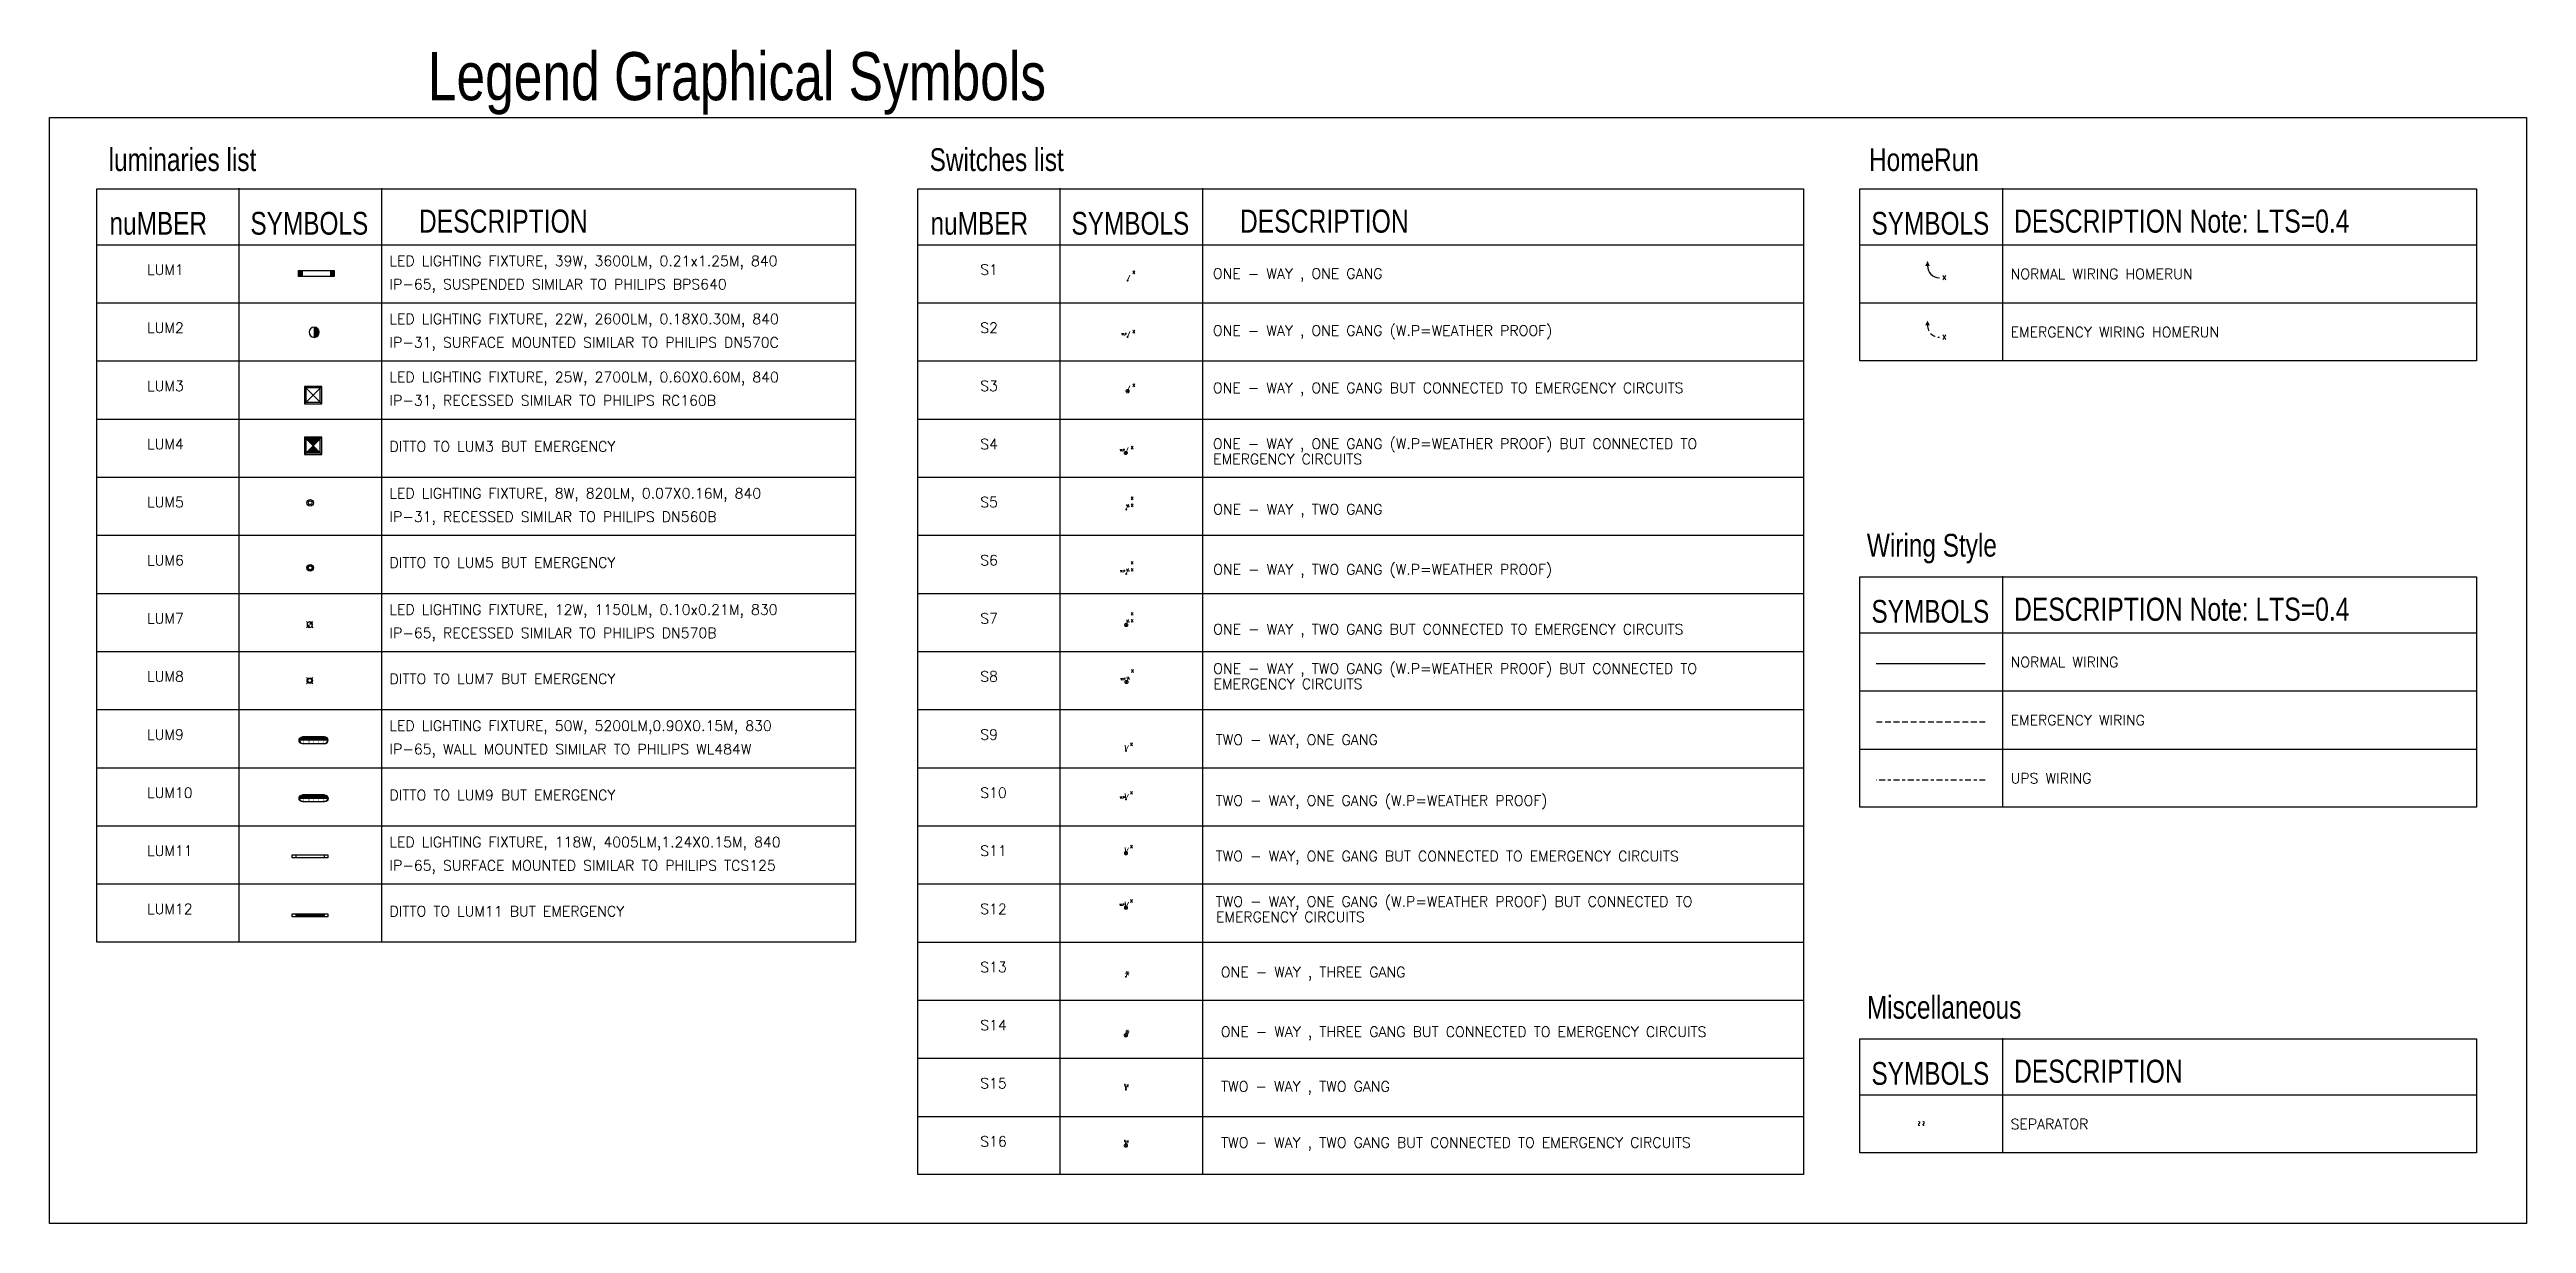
# Model space of a CAD drawing. Extents: x 229 to 350, y 130 to 172.
# Drawn here: x 264 to 350.4, y 129.5 to 170.5 of the extents above; entities that cross this region are included whole.
import ezdxf

# ---------------------------------------------------------------- set-up
doc = ezdxf.new("R2010")
doc.units = 0
doc.header["$LTSCALE"] = 0.4
for name, pattern in [('ACAD_ISO02W100', [15, 12, -3]), ('DASHDOT', [1, 0.5, -0.25, 0, -0.25]), ('DASHED', [0.75, 0.5, -0.25]), ('ROF$0$MLINE', [4.5, 3, -0.3, 0.3, -0.3, 0.3, -0.3])]:
    doc.linetypes.add(name, pattern=pattern)
doc.layers.get('0').update_dxf_attribs({"color": 9, "linetype": 'CONTINUOUS'})
for name, color, linetype in [('EMERGENCY', 1, 'DASHED'), ('HOMERUN', 7, 'DASHED'), ('LEGEND', 7, 'CONTINUOUS'), ('LIGHT FIXTURE', 4, 'CONTINUOUS'), ('NORMAL', 3, 'CONTINUOUS')]:
    doc.layers.add(name, color=color, linetype=linetype)
doc.layers.add('SWITCHES', color=6, linetype='CONTINUOUS', lineweight=0)
doc.layers.add('UPS', color=7, linetype='DASHDOT', true_color=0xff8c00)
doc.styles.add('LEGEND$0$detials', font='romans8.shx')
doc.styles.add('LEGEND$0$LEGEND$0$LEROY140', font='STENCIL', dxfattribs={"height": 350})
doc.styles.add('S', font='ROMANS')

msp = doc.modelspace()

# ---------------------------------------------------------------- texts
at = {"layer": 'HOMERUN', "ltscale": 0.5, "char_height": 0.228, "attachment_point": 1, "rotation": 359.9988, "style": 'LEGEND$0$detials'}
for insert in [(330.055, 162.664), (330.055, 160.587)]:
    msp.add_mtext_dynamic_manual_height_columns('x', width=0.4994, gutter_width=0.633, heights=[0], dxfattribs=dict(at, insert=insert))
at = {"layer": 'LEGEND', "color": 4, "style": 'LEGEND$0$LEGEND$0$LEROY140', "width": 0.8}
for s, height, p in [('Legend Graphical Symbols', 1.67882, (277.241, 168.7, 0)), ('luminaries list', 0.79482, (266.105, 166.23, 0)), ('Switches list', 0.79482, (294.745, 166.23, 0)), ('HomeRun', 0.7948, (327.515, 166.23, 0)), ('nuMBER', 0.7948, (266.134, 164.01, 0)), ('SYMBOLS', 0.7948, (271.05, 164.01, 0)), ('DESCRIPTION', 0.80516, (276.927, 164.08, 0)), ('nuMBER', 0.7948, (294.775, 164.01, 0)), ('SYMBOLS', 0.7948, (299.691, 164.01, 0)), ('DESCRIPTION', 0.80516, (305.568, 164.08, 0)), ('SYMBOLS', 0.7948, (327.599, 164.01, 0)), ('DESCRIPTION Note: LTS=0.4', 0.80516, (332.572, 164.08, 0)), ('Wiring Style', 0.79482, (327.44, 152.78, 0)), ('SYMBOLS', 0.7948, (327.599, 150.473, 0)), ('DESCRIPTION Note: LTS=0.4', 0.80516, (332.572, 150.543, 0)), ('Miscellaneous', 0.79482, (327.44, 136.663, 0)), ('SYMBOLS', 0.7948, (327.599, 134.355, 0)), ('DESCRIPTION', 0.80516, (332.572, 134.426, 0))]:
    msp.add_text(s, height=height, dxfattribs=at).set_placement(p)
at = {"layer": 'LEGEND', "color": 3, "ltscale": 0.5, "style": 'LEGEND$0$detials'}
for s, height, p in [('LUM1', 0.3597, (267.446, 162.61, 0)), ('LED LIGHTING FIXTURE, 39W, 3600LM, 0.21x1.25M, 840 ', 0.35966, (275.904, 162.917, 0)), ('IP-65, SUSPENDED SIMILAR TO PHILIPS BPS640', 0.35966, (275.904, 162.101, 0)), ('S1', 0.3597, (296.51, 162.61, 0)), ('ONE - WAY , ONE GANG', 0.35966, (304.626, 162.471)), ('NORMAL WIRING HOMERUN', 0.35966, (332.453, 162.459, 0)), ('LUM2', 0.3597, (267.446, 160.583, 0)), ('LED LIGHTING FIXTURE, 22W, 2600LM, 0.18X0.30M, 840 ', 0.35966, (275.904, 160.89, 0)), ('S2', 0.3597, (296.51, 160.583, 0)), ('ONE - WAY , ONE GANG (W.P=WEATHER PROOF)', 0.35966, (304.626, 160.483)), ('EMERGENCY WIRING HOMERUN', 0.35966, (332.453, 160.432, 0)), ('IP-31, SURFACE MOUNTED SIMILAR TO PHILIPS DN570C', 0.35966, (275.904, 160.074, 0)), ('LED LIGHTING FIXTURE, 25W, 2700LM, 0.60X0.60M, 840 ', 0.35966, (275.904, 158.862, 0)), ('LUM3', 0.3597, (267.446, 158.556, 0)), ('IP-31, RECESSED SIMILAR TO PHILIPS RC160B', 0.35966, (275.904, 158.047, 0)), ('S3', 0.3597, (296.51, 158.556, 0)), ('ONE - WAY , ONE GANG BUT CONNECTED TO EMERGENCY CIRCUITS', 0.35966, (304.626, 158.486)), ('LUM4', 0.3597, (267.446, 156.528, 0)), ('DITTO TO LUM3 BUT EMERGENCY', 0.35966, (275.904, 156.446, 0)), ('S4', 0.3597, (296.51, 156.528, 0)), ('ONE - WAY , ONE GANG (W.P=WEATHER PROOF) BUT CONNECTED TO ', 0.35966, (304.626, 156.538)), ('EMERGENCY CIRCUITS', 0.35966, (304.637, 156.001)), ('LUM5', 0.3597, (267.446, 154.501, 0)), ('LED LIGHTING FIXTURE, 8W, 820LM, 0.07X0.16M, 840 ', 0.35966, (275.904, 154.808, 0)), ('S5', 0.3597, (296.51, 154.501, 0)), ('IP-31, RECESSED SIMILAR TO PHILIPS DN560B', 0.35966, (275.904, 153.993, 0)), ('ONE - WAY , TWO GANG', 0.35966, (304.637, 154.251)), ('LUM6', 0.3597, (267.446, 152.474, 0)), ('DITTO TO LUM5 BUT EMERGENCY', 0.35966, (275.904, 152.392, 0)), ('S6', 0.3597, (296.51, 152.474, 0)), ('ONE - WAY , TWO GANG (W.P=WEATHER PROOF)', 0.35966, (304.637, 152.155)), ('LUM7', 0.3597, (267.446, 150.447, 0)), ('LED LIGHTING FIXTURE, 12W, 1150LM, 0.10x0.21M, 830 ', 0.35966, (275.904, 150.754, 0)), ('S7', 0.3597, (296.51, 150.447, 0)), ('ONE - WAY , TWO GANG BUT CONNECTED TO EMERGENCY CIRCUITS', 0.35966, (304.637, 150.067)), ('IP-65, RECESSED SIMILAR TO PHILIPS DN570B', 0.35966, (275.904, 149.938, 0)), ('LUM8', 0.3597, (267.446, 148.42, 0)), ('DITTO TO LUM7 BUT EMERGENCY', 0.35966, (275.904, 148.337, 0)), ('S8', 0.3597, (296.51, 148.42, 0)), ('ONE - WAY , TWO GANG (W.P=WEATHER PROOF) BUT CONNECTED TO ', 0.35966, (304.637, 148.695)), ('NORMAL WIRING', 0.35966, (332.453, 148.922, 0)), ('EMERGENCY CIRCUITS', 0.35966, (304.648, 148.158)), ('LED LIGHTING FIXTURE, 50W, 5200LM,0.90X0.15M, 830 ', 0.35966, (275.904, 146.699, 0)), ('EMERGENCY WIRING', 0.35966, (332.453, 146.895, 0)), ('LUM9', 0.3597, (267.446, 146.392, 0)), ('IP-65, WALL MOUNTED SIMILAR TO PHILIPS WL484W', 0.35966, (275.904, 145.884, 0)), ('S9', 0.3597, (296.51, 146.392, 0)), ('TWO - WAY, ONE GANG', 0.35966, (304.72, 146.212)), ('UPS WIRING', 0.3597, (332.453, 144.868, 0)), ('LUM10', 0.3597, (267.446, 144.365, 0)), ('DITTO TO LUM9 BUT EMERGENCY', 0.35966, (275.904, 144.283, 0)), ('S10', 0.3597, (296.51, 144.365, 0)), ('TWO - WAY, ONE GANG (W.P=WEATHER PROOF)', 0.35966, (304.72, 144.091)), ('LUM11', 0.3597, (267.446, 142.338, 0)), ('LED LIGHTING FIXTURE, 118W, 4005LM,1.24X0.15M, 840 ', 0.35966, (275.904, 142.645, 0)), ('S11', 0.3597, (296.51, 142.338, 0)), ('IP-65, SURFACE MOUNTED SIMILAR TO PHILIPS TCS125', 0.35966, (275.904, 141.829, 0)), ('TWO - WAY, ONE GANG BUT CONNECTED TO EMERGENCY CIRCUITS', 0.35966, (304.72, 142.154)), ('TWO - WAY, ONE GANG (W.P=WEATHER PROOF) BUT CONNECTED TO ', 0.35966, (304.72, 140.569)), ('LUM12', 0.3597, (267.446, 140.311, 0)), ('DITTO TO LUM11 BUT EMERGENCY', 0.35966, (275.904, 140.229, 0)), ('S12', 0.3597, (296.51, 140.311, 0)), ('EMERGENCY CIRCUITS', 0.35966, (304.731, 140.032)), ('S13', 0.3597, (296.51, 138.284, 0)), ('ONE - WAY , THREE GANG', 0.35966, (304.902, 138.106)), ('S14', 0.3597, (296.51, 136.256, 0)), ('ONE - WAY , THREE GANG BUT CONNECTED TO EMERGENCY CIRCUITS', 0.35966, (304.902, 136.027)), ('S15', 0.3597, (296.51, 134.229, 0)), ('TWO - WAY , TWO GANG', 0.35966, (304.91, 134.119)), ('SEPARATOR', 0.3597, (332.453, 132.805, 0)), ('S16', 0.3597, (296.51, 132.202, 0)), ('TWO - WAY , TWO GANG BUT CONNECTED TO EMERGENCY CIRCUITS', 0.35966, (304.91, 132.161))]:
    msp.add_text(s, height=height, rotation=359.9988, dxfattribs=at).set_placement(p)
at = {"layer": 'SWITCHES', "ltscale": 0.5, "char_height": 0.15, "attachment_point": 1, "rotation": 359.9988, "style": 'LEGEND$0$detials'}
for insert in [(301.811, 162.795), (301.811, 160.729), (301.811, 158.852), (301.755, 156.678), (301.755, 154.911), (301.755, 154.666), (301.755, 152.663), (301.755, 152.418), (301.755, 150.885), (301.755, 150.64), (301.763, 148.893), (301.735, 146.333), (301.735, 144.64), (301.735, 142.763), (301.735, 140.864)]:
    msp.add_mtext_dynamic_manual_height_columns('x', width=0.47355, gutter_width=0.6, heights=[0], dxfattribs=dict(at, insert=insert))

# ---------------------------------------------------------------- blocks, each defined once
blk = doc.blocks.new('LEGEND$0$C3')
blk.add_hatch(color=256).paths.add_polyline_path([(0, 96, 0.414214), (-96, 0, 0.414214), (0, -96)])
blk.add_lwpolyline([(0, 96), (0, -96)])
blk.add_circle((0, 0), 96.3)
blk = doc.blocks.new('FLR Light 600 4x18w')
at = {"layer": 'LIGHT FIXTURE', "color": 4, "ltscale": 3}
blk.add_lwpolyline([(0, -600), (600, -600), (600, 0), (0, 0)], close=True, dxfattribs=at)
at = {"layer": 'LIGHT FIXTURE', "color": 4}
for points in [[(600, 0), (0, -600)], [(0, 0), (600, -600)]]:
    blk.add_lwpolyline(points, dxfattribs=at)
at = {"layer": 'LIGHT FIXTURE', "color": 4, "lineweight": 30, "ltscale": 3}
blk.add_lwpolyline([(50, -550), (550, -550), (550, -50), (50, -50)], close=True, dxfattribs=at)
blk = doc.blocks.new('02-LI-BASEMENT 2 FLOOR$0$C7')
for radius in [150, 84.8]:
    blk.add_circle((0, 0), radius)
blk = doc.blocks.new('emergency')
at = {"layer": 'LIGHT FIXTURE', "linetype": 'ByBlock', "true_color": 0xffffff}
h = blk.add_hatch(color=7, dxfattribs=at)
h.dxf.hatch_style = 1
h.paths.add_polyline_path([(-0.25, 0.25), (0, 0), (0.25, 0.25)])
h.paths.add_polyline_path([(0.25, -0.25), (0, 0), (-0.25, -0.25)])
at = {"layer": 'LIGHT FIXTURE', "color": 4, "ltscale": 3}
blk.add_lwpolyline([(0.3, 0.3), (-0.3, 0.3), (-0.3, -0.3), (0.3, -0.3)], close=True, dxfattribs=at)
at = {"layer": 'LIGHT FIXTURE', "color": 4}
for points in [[(-0.3, -0.3), (0.3, 0.3)], [(0.3, -0.3), (-0.3, 0.3)]]:
    blk.add_lwpolyline(points, dxfattribs=at)
at = {"layer": 'LIGHT FIXTURE', "color": 4, "lineweight": 30, "ltscale": 3}
blk.add_lwpolyline([(0.25, 0.25), (-0.25, 0.25), (-0.25, -0.25), (0.25, -0.25)], close=True, dxfattribs=at)
blk = doc.blocks.new('EMR SPOT')
at = {"linetype": 'ByBlock'}
h = blk.add_hatch(color=4, dxfattribs=at)
h.dxf.hatch_style = 1
h.paths.add_polyline_path([(0.23, 0, 1), (-0.23, 0, 1)])
h.paths.add_polyline_path([(-0.13, 0, -1), (0.13, 0, -1)], flags=16)
at = {"color": 4}
for radius in [0.233, 0.132]:
    blk.add_circle((0, 0), radius, dxfattribs=at)
blk = doc.blocks.new('EMR')
at = {"color": 4}
for p, q in [((-0.22, 0.22), (-0.37, 0.37)), ((0.22, 0.22), (0.37, 0.37)), ((-0.22, -0.22), (-0.37, -0.37)), ((0.22, -0.22), (0.37, -0.37))]:
    blk.add_line(p, q, dxfattribs=at)
for radius in [0.317, 0.227]:
    blk.add_circle((0, 0), radius, dxfattribs=at)
blk = doc.blocks.new('SUS')
at = {"color": 4}
for p, q in [((-1.38, 0.14), (-1.38, -0.14)), ((1.38, 0.14), (1.38, -0.14))]:
    blk.add_line(p, q, dxfattribs=at)
blk.add_lwpolyline([(1.72, -0.14), (-1.72, -0.14), (-1.72, 0.14), (1.72, 0.14)], close=True, dxfattribs=at)
blk = doc.blocks.new('SUS EMG')
at = {"linetype": 'ByBlock'}
h = blk.add_hatch(color=4, dxfattribs=at)
h.dxf.hatch_style = 1
h.paths.add_polyline_path([(-1.38, 0.14), (-1.38, -0.14), (1.38, -0.14), (1.38, 0.14)])
at = {"color": 4}
for p, q in [((-1.38, 0.14), (-1.38, -0.14)), ((1.38, 0.14), (1.38, -0.14))]:
    blk.add_line(p, q, dxfattribs=at)
blk.add_lwpolyline([(1.72, -0.14), (-1.72, -0.14), (-1.72, 0.14), (1.72, 0.14)], close=True, dxfattribs=at)
blk = doc.blocks.new('LEGEND$0$C1')
h = blk.add_hatch(color=256)
edge = h.paths.add_edge_path()
edge.add_line((0, 0), (0, -96))
edge.add_ellipse((0, 0), major_axis=(67.8, 67.8), ratio=1, start_angle=225, end_angle=315)
edge.add_line((96, 0), (0, 0))
edge = h.paths.add_edge_path()
edge.add_line((0, 0), (0, 96))
edge.add_ellipse((0, 0), major_axis=(67.8, 67.8), ratio=1, start_angle=45, end_angle=135)
edge.add_line((-96, 0), (0, 0))
for p, q in [((-68, 68), (-110, 110)), ((68, 68), (110, 110)), ((-68, -68), (-110, -110)), ((68, -68), (110, -110))]:
    blk.add_line(p, q)
blk.add_circle((0, 0), 95.8)
blk = doc.blocks.new('*U34')
at = {"layer": 'LIGHT FIXTURE'}
for points in [[(-721, -150), (-906, -150), (-906, 150), (-721, 150)], [(721, -150), (721, 150), (906, 150), (906, -150)]]:
    blk.add_hatch(color=0, dxfattribs=at).paths.add_polyline_path(points)
at = {"layer": 'LIGHT FIXTURE', "color": 0}
for p, q in [((-721, 150), (-721, -150)), ((721, 150), (721, -150))]:
    blk.add_line(p, q, dxfattribs=at)
blk.add_lwpolyline([(906, -150), (-906, -150), (-906, 150), (906, 150)], close=True, dxfattribs=at)
blk = doc.blocks.new('LEGEND$0$P15')
at = {"layer": 'LIGHT FIXTURE'}
h = blk.add_hatch(color=0, dxfattribs=at)
h.paths.add_polyline_path([(216, 0), (-216, 0, 1), (-216, -135), (216, -135, 1)])
h.paths.add_polyline_path([(205, -129), (-205, -129, -1.104393), (-205, -7), (205, -7, -1.104393)], flags=16)
blk.add_hatch(color=0, dxfattribs=at).paths.add_polyline_path([(273, -68, 0.441557), (205, -7), (-205, -7, 0.441557), (-273, -68)])
at = {"layer": 'LIGHT FIXTURE', "color": 0}
for p, q in [((-216, 0), (216, 0)), ((-277, -68), (278, -68)), ((205, -7), (-212, -7)), ((205, -129), (-205, -129))]:
    blk.add_line(p, q, dxfattribs=at)
blk.add_lwpolyline([(-216, -135), (216, -135, 1), (216, 0)], format="xyb", dxfattribs=at)
at = {"layer": 'LIGHT FIXTURE', "color": 0, "const_width": 7.5}
for points in [[(-188, -68), (-188, -129)], [(-95, -68), (-95, -129)], [(-8, -68), (-8, -129)], [(89, -68), (89, -129)], [(188, -68), (188, -68), (188, -129)]]:
    blk.add_lwpolyline(points, dxfattribs=at)
at = {"layer": 'LIGHT FIXTURE', "color": 0}
for centre, radius, start, end in [((-216, -68), 67.5, 90, 270), ((-211, -68), 61.6, 84.3201, 275.6799), ((211, -68), 61.6, 264.3201, 95.6799)]:
    blk.add_arc(centre, radius, start, end, dxfattribs=at)
blk = doc.blocks.new('sdfs')
at = {"layer": 'LIGHT FIXTURE'}
h = blk.add_hatch(color=0, dxfattribs=at)
h.paths.add_polyline_path([(-0.385, -0.24), (0.385, -0.24, 1), (0.385, 0), (-0.385, 0, 1)])
h.paths.add_polyline_path([(-0.366, -0.012), (0.366, -0.012, -1.104393), (0.366, -0.23), (-0.366, -0.23, -1.104393)], flags=16)
blk.add_hatch(color=0, dxfattribs=at).paths.add_polyline_path([(0.366, -0.012), (-0.366, -0.012, 0.441557), (-0.486, -0.12), (0.486, -0.12, 0.441557)])
at = {"layer": 'LIGHT FIXTURE', "color": 0}
for p, q in [((0.385, 0), (-0.385, 0)), ((0.494, -0.12), (-0.495, -0.12)), ((-0.366, -0.012), (0.377, -0.012)), ((-0.366, -0.23), (0.366, -0.23))]:
    blk.add_line(p, q, dxfattribs=at)
blk.add_lwpolyline([(0.385, -0.24), (-0.385, -0.24, -1), (-0.385, 0)], format="xyb", dxfattribs=at)
at = {"layer": 'LIGHT FIXTURE', "color": 0, "const_width": 0.0134}
for points in [[(-0.335, -0.12), (-0.335, -0.12), (-0.335, -0.23)], [(-0.159, -0.12), (-0.159, -0.23)], [(0.015, -0.12), (0.015, -0.23)], [(0.17, -0.12), (0.17, -0.23)], [(0.335, -0.12), (0.335, -0.23)]]:
    blk.add_lwpolyline(points, dxfattribs=at)
at = {"layer": 'LIGHT FIXTURE', "color": 0}
for centre, radius, start, end in [((-0.376, -0.121), 0.11, 84.32007, 275.67993), ((0.376, -0.121), 0.11, 264.32007, 95.67993), ((0.385, -0.12), 0.12, 270, 90)]:
    blk.add_arc(centre, radius, start, end, dxfattribs=at)
blk = doc.blocks.new('Seperator')
at = {"layer": 'LEGEND', "color": 0, "linetype": 'ByBlock', "ltscale": 0.5, "char_height": 0.36, "attachment_point": 1, "rotation": 89.9988, "style": 'LEGEND$0$detials'}
for insert in [(-0.2, -0.16), (0.11, -0.16)]:
    blk.add_mtext_dynamic_manual_height_columns('~', width=0.4002, gutter_width=1, heights=[0], dxfattribs=dict(at, insert=insert))
blk = doc.blocks.new('S1')
at = {"layer": 'SWITCHES'}
blk.add_line((0, 0), (0.23, 0.52), dxfattribs=at)
at = {"layer": 'SWITCHES', "const_width": 0.0922}
blk.add_lwpolyline([(-0.05, 0, 1), (0.05, 0, 1)], format="xyb", close=True, dxfattribs=at)
blk = doc.blocks.new('S5')
at = {"layer": 'SWITCHES'}
blk.add_line((0, 0), (0.23, 0.52), dxfattribs=at)
at = {"layer": 'SWITCHES', "color": 7}
for p, q in [((0, 0.41), (0.29, 0.24)), ((0.04, 0.5), (0.33, 0.34))]:
    blk.add_line(p, q, dxfattribs=at)
at = {"layer": 'SWITCHES', "const_width": 0.0922}
blk.add_lwpolyline([(-0.05, 0, 1), (0.05, 0, 1)], format="xyb", close=True, dxfattribs=at)
blk = doc.blocks.new('S3')
at = {"layer": 'SWITCHES'}
blk.add_line((0, 0), (0.23, 0.52), dxfattribs=at)
at = {"layer": 'SWITCHES', "const_width": 0.0922}
blk.add_lwpolyline([(-0.05, 0, 1), (0.05, 0, 1)], format="xyb", close=True, dxfattribs=at)
at = {"layer": 'SWITCHES', "color": 7, "linetype": 'ACAD_ISO02W100'}
blk.add_circle((0, 0), 0.157, dxfattribs=at)
blk = doc.blocks.new('S7')
at = {"layer": 'SWITCHES'}
blk.add_line((0, 0), (0.23, 0.52), dxfattribs=at)
at = {"layer": 'SWITCHES', "color": 7}
for p, q in [((0, 0.41), (0.29, 0.24)), ((0.04, 0.5), (0.33, 0.34))]:
    blk.add_line(p, q, dxfattribs=at)
at = {"layer": 'SWITCHES', "const_width": 0.0922}
blk.add_lwpolyline([(-0.05, 0, 1), (0.05, 0, 1)], format="xyb", close=True, dxfattribs=at)
at = {"layer": 'SWITCHES', "color": 7, "linetype": 'ACAD_ISO02W100'}
blk.add_circle((0, 0), 0.157, dxfattribs=at)
blk = doc.blocks.new('S2')
at = {"layer": 'SWITCHES'}
blk.add_line((0, 0), (0.23, 0.52), dxfattribs=at)
at = {"layer": 'SWITCHES', "const_width": 0.0922}
blk.add_lwpolyline([(-0.05, 0, 1), (0.05, 0, 1)], format="xyb", close=True, dxfattribs=at)
at = {"layer": 'LEGEND', "style": 'S'}
blk.add_attdef('W.P', (-0.57, 0.18), '', height=0.2, dxfattribs=at)
blk = doc.blocks.new('S4')
at = {"layer": 'SWITCHES'}
blk.add_line((0, 0), (0.23, 0.52), dxfattribs=at)
at = {"layer": 'SWITCHES', "const_width": 0.0922}
blk.add_lwpolyline([(-0.05, 0, 1), (0.05, 0, 1)], format="xyb", close=True, dxfattribs=at)
at = {"layer": 'SWITCHES', "color": 7, "linetype": 'ACAD_ISO02W100'}
blk.add_circle((0, 0), 0.157, dxfattribs=at)
at = {"layer": 'LEGEND', "style": 'S'}
blk.add_attdef('W.P', (-0.57, 0.18), '', height=0.2, dxfattribs=at)
blk = doc.blocks.new('S6')
at = {"layer": 'SWITCHES'}
blk.add_line((0, 0), (0.23, 0.52), dxfattribs=at)
at = {"layer": 'SWITCHES', "color": 7}
for p, q in [((0, 0.41), (0.29, 0.24)), ((0.04, 0.5), (0.33, 0.34))]:
    blk.add_line(p, q, dxfattribs=at)
at = {"layer": 'SWITCHES', "const_width": 0.0922}
blk.add_lwpolyline([(-0.05, 0, 1), (0.05, 0, 1)], format="xyb", close=True, dxfattribs=at)
at = {"layer": 'LEGEND', "style": 'S'}
blk.add_attdef('W.P', (-0.57, 0.18), '', height=0.2, dxfattribs=at)
blk = doc.blocks.new('S8')
at = {"layer": 'SWITCHES'}
blk.add_line((0, 0), (0.23, 0.52), dxfattribs=at)
at = {"layer": 'SWITCHES', "color": 7}
for p, q in [((0, 0.41), (0.29, 0.24)), ((0.04, 0.5), (0.33, 0.34))]:
    blk.add_line(p, q, dxfattribs=at)
at = {"layer": 'SWITCHES', "const_width": 0.0922}
blk.add_lwpolyline([(-0.05, 0, 1), (0.05, 0, 1)], format="xyb", close=True, dxfattribs=at)
at = {"layer": 'SWITCHES', "color": 7, "linetype": 'ACAD_ISO02W100'}
blk.add_circle((0, 0), 0.157, dxfattribs=at)
at = {"layer": 'LEGEND', "style": 'S'}
blk.add_attdef('W.P', (-0.57, 0.18), '', height=0.2, dxfattribs=at)
blk = doc.blocks.new('S13')
at = {"layer": 'SWITCHES'}
for q in [(-0.09, 0.56), (0.23, 0.52)]:
    blk.add_line((0, 0), q, dxfattribs=at)
at = {"layer": 'SWITCHES', "const_width": 0.0922}
blk.add_lwpolyline([(-0.05, 0, 1), (0.05, 0, 1)], format="xyb", close=True, dxfattribs=at)
blk = doc.blocks.new('S15')
at = {"layer": 'SWITCHES'}
for q in [(-0.09, 0.56), (0.23, 0.52)]:
    blk.add_line((0, 0), q, dxfattribs=at)
at = {"layer": 'SWITCHES', "const_width": 0.0922}
blk.add_lwpolyline([(-0.05, 0, 1), (0.05, 0, 1)], format="xyb", close=True, dxfattribs=at)
at = {"layer": 'SWITCHES', "color": 7, "linetype": 'ACAD_ISO02W100'}
blk.add_circle((0, 0), 0.157, dxfattribs=at)
blk = doc.blocks.new('S14')
at = {"layer": 'SWITCHES'}
for q in [(-0.09, 0.56), (0.23, 0.52)]:
    blk.add_line((0, 0), q, dxfattribs=at)
at = {"layer": 'SWITCHES', "const_width": 0.0922}
blk.add_lwpolyline([(-0.05, 0, 1), (0.05, 0, 1)], format="xyb", close=True, dxfattribs=at)
at = {"layer": 'LEGEND', "style": 'S'}
blk.add_attdef('W.P', (-0.59, 0.09), '', height=0.2, dxfattribs=at)
blk = doc.blocks.new('S16')
at = {"layer": 'SWITCHES'}
for q in [(-0.09, 0.56), (0.23, 0.52)]:
    blk.add_line((0, 0), q, dxfattribs=at)
at = {"layer": 'SWITCHES', "const_width": 0.0922}
blk.add_lwpolyline([(-0.05, 0, 1), (0.05, 0, 1)], format="xyb", close=True, dxfattribs=at)
at = {"layer": 'SWITCHES', "color": 7, "linetype": 'ACAD_ISO02W100'}
blk.add_circle((0, 0), 0.157, dxfattribs=at)
at = {"layer": 'LEGEND', "style": 'S'}
blk.add_attdef('W.P', (-0.62, 0.18), '', height=0.2, dxfattribs=at)
blk = doc.blocks.new('S9')
at = {"layer": 'SWITCHES', "color": 7}
for p, q in [((-0.04, 0.31), (0.25, 0.15)), ((0, 0.41), (0.29, 0.24)), ((0.04, 0.5), (0.33, 0.34))]:
    blk.add_line(p, q, dxfattribs=at)
at = {"layer": 'SWITCHES'}
blk.add_line((0, 0), (0.23, 0.52), dxfattribs=at)
at = {"layer": 'SWITCHES', "const_width": 0.0922}
blk.add_lwpolyline([(-0.05, 0, 1), (0.05, 0, 1)], format="xyb", close=True, dxfattribs=at)
blk = doc.blocks.new('S17')
at = {"layer": 'SWITCHES', "color": 7}
for p, q in [((-0.17, 0.5), (0.27, 0.41)), ((-0.17, 0.38), (0.26, 0.29))]:
    blk.add_line(p, q, dxfattribs=at)
at = {"layer": 'SWITCHES'}
for q in [(-0.09, 0.56), (0.23, 0.52)]:
    blk.add_line((0, 0), q, dxfattribs=at)
at = {"layer": 'SWITCHES', "const_width": 0.0922}
blk.add_lwpolyline([(-0.05, 0, 1), (0.05, 0, 1)], format="xyb", close=True, dxfattribs=at)
blk = doc.blocks.new('S11')
at = {"layer": 'SWITCHES', "color": 7}
for p, q in [((-0.04, 0.31), (0.25, 0.15)), ((0, 0.41), (0.29, 0.24)), ((0.04, 0.5), (0.33, 0.34))]:
    blk.add_line(p, q, dxfattribs=at)
at = {"layer": 'SWITCHES'}
blk.add_line((0, 0), (0.23, 0.52), dxfattribs=at)
at = {"layer": 'SWITCHES', "const_width": 0.0922}
blk.add_lwpolyline([(-0.05, 0, 1), (0.05, 0, 1)], format="xyb", close=True, dxfattribs=at)
at = {"layer": 'SWITCHES', "color": 7, "linetype": 'ACAD_ISO02W100'}
blk.add_circle((0, 0), 0.157, dxfattribs=at)
blk = doc.blocks.new('S19')
at = {"layer": 'SWITCHES', "color": 7}
for p, q in [((-0.17, 0.5), (0.27, 0.41)), ((-0.17, 0.38), (0.26, 0.29))]:
    blk.add_line(p, q, dxfattribs=at)
at = {"layer": 'SWITCHES'}
for q in [(-0.09, 0.56), (0.23, 0.52)]:
    blk.add_line((0, 0), q, dxfattribs=at)
at = {"layer": 'SWITCHES', "const_width": 0.0922}
blk.add_lwpolyline([(-0.05, 0, 1), (0.05, 0, 1)], format="xyb", close=True, dxfattribs=at)
at = {"layer": 'SWITCHES', "color": 7, "linetype": 'ACAD_ISO02W100'}
blk.add_circle((0, 0), 0.157, dxfattribs=at)

# ---------------------------------------------------------------- linework, layer by layer
at = {"layer": 'EMERGENCY'}
msp.add_line((331.572, 147.01), (327.769, 147.01), dxfattribs=at)
msp.add_lwpolyline([(329.555, 161.012, 0, 0.16, 0), (329.555, 160.845, 0, 0.685, 0)], format="xyseb", dxfattribs=at)
msp.add_arc((329.968, 160.845), 0.413, 180, 270, dxfattribs=at)
at = {"layer": 'LEGEND', "color": 7, "linetype": 'ByBlock', "true_color": 0xffffff}
for p, q in [((270.649, 165.635), (270.649, 139.334)), ((275.619, 165.635), (275.619, 139.334)), ((299.29, 165.635), (299.29, 131.225)), ((304.26, 165.635), (304.26, 131.225)), ((332.168, 165.635), (332.168, 159.606)), ((332.168, 152.098), (332.168, 144.042)), ((332.168, 135.98), (332.168, 131.979))]:
    msp.add_line(p, q, dxfattribs=at)
for points in [[(264.043, 168.098), (350.449, 168.098), (350.449, 129.519), (264.043, 129.519)], [(265.691, 165.612), (292.157, 165.612), (292.157, 139.334), (265.691, 139.334)], [(294.332, 165.612), (325.226, 165.612), (325.226, 131.225), (294.332, 131.225)], [(327.198, 165.612), (348.707, 165.612), (348.707, 159.606), (327.198, 159.606)], [(327.198, 152.075), (348.707, 152.075), (348.707, 144.042), (327.198, 144.042)], [(327.198, 135.958), (348.707, 135.958), (348.707, 131.979), (327.198, 131.979)]]:
    msp.add_lwpolyline(points, close=True, dxfattribs=at)
for points in [[(265.691, 163.66), (292.157, 163.66)], [(294.332, 163.66), (325.226, 163.66)], [(327.198, 163.66), (348.707, 163.66)], [(265.691, 161.633), (292.157, 161.633)], [(294.332, 161.633), (325.226, 161.633)], [(327.198, 161.633), (348.707, 161.633)], [(265.691, 159.606), (292.157, 159.606)], [(294.332, 159.606), (325.226, 159.606)], [(265.691, 157.578), (292.157, 157.578)], [(294.332, 157.578), (325.226, 157.578)], [(265.691, 155.551), (292.157, 155.551)], [(294.332, 155.551), (325.226, 155.551)], [(265.691, 153.524), (292.157, 153.524)], [(294.332, 153.524), (325.226, 153.524)], [(265.691, 151.497), (292.157, 151.497)], [(294.332, 151.497), (325.226, 151.497)], [(327.198, 150.123), (348.707, 150.123)], [(265.691, 149.47), (292.157, 149.47)], [(294.332, 149.47), (325.226, 149.47)], [(327.198, 148.096), (348.707, 148.096)], [(265.691, 147.442), (292.157, 147.442)], [(294.332, 147.442), (325.226, 147.442)], [(327.198, 146.069), (348.707, 146.069)], [(265.691, 145.415), (292.157, 145.415)], [(294.332, 145.415), (325.226, 145.415)], [(265.691, 143.388), (292.157, 143.388)], [(294.332, 143.388), (325.226, 143.388)], [(265.691, 141.361), (292.157, 141.361)], [(294.332, 141.361), (325.226, 141.361)], [(294.332, 139.334), (325.226, 139.334)], [(294.332, 137.306), (325.226, 137.306)], [(294.332, 135.279), (325.226, 135.279)], [(327.198, 134.006), (348.707, 134.006)], [(294.332, 133.252), (325.226, 133.252)]]:
    msp.add_lwpolyline(points, dxfattribs=at)
at = {"layer": 'NORMAL'}
msp.add_line((331.572, 149.037), (327.769, 149.037), dxfattribs=at)
msp.add_lwpolyline([(329.555, 163.089, 0, 0.16, 0), (329.555, 162.922, 0, 0.685, 0)], format="xyseb", dxfattribs=at)
msp.add_arc((329.968, 162.922), 0.413, 180, 270, dxfattribs=at)
at = {"layer": 'UPS'}
msp.add_line((331.572, 144.982), (327.769, 144.982), dxfattribs=at)

# ---------------------------------------------------------------- block references
at = {"layer": 'LEGEND', "xscale": 0.5, "yscale": 0.5, "zscale": 0.5}
msp.add_blockref('Seperator', (329.26, 132.99), dxfattribs=at)
at = {"layer": 'LIGHT FIXTURE'}
for name, p, xscale, yscale, zscale in [('*U34', (273.351, 162.655), 0.0006874122509548836, 0.0006874122509548836, 0.0006874122509548836), ('LEGEND$0$C3', (273.276, 160.605), -0.001833896650073512, 0.001833896650073512, 0.001833896650073512), ('02-LI-BASEMENT 2 FLOOR$0$C7', (273.136, 154.659), 0.0007777833697495778, 0.0007777833697495778, 0.0007777833697495778), ('LEGEND$0$P15', (273.252, 144.467, 0), -0.001781228354477358, 0.001781228354477358, 0.001781228354477358)]:
    msp.add_blockref(name, p, dxfattribs=dict(at, xscale=xscale, yscale=yscale, zscale=zscale))
at = {"layer": 'LIGHT FIXTURE', "color": 252, "xscale": 0.001000955805382391, "yscale": 0.001000955805382391, "zscale": 0.001000955805382391, "rotation": 180}
msp.add_blockref('FLR Light 600 4x18w', (273.539, 158.113), dxfattribs=at)
at = {"layer": 'LIGHT FIXTURE', "linetype": 'ByBlock'}
msp.add_blockref('emergency', (273.239, 156.647), dxfattribs=at)
for name, p, xscale, yscale, zscale in [('EMR SPOT', (273.133, 152.387), 0.5, 0.5, 0.5), ('EMR', (273.12, 148.455), 0.3, 0.3, 0.3), ('SUS', (273.126, 142.327), 0.36, 0.36, 0.36), ('SUS EMG', (273.126, 140.267), 0.36, 0.36, 0.36)]:
    msp.add_blockref(name, p, dxfattribs=dict(at, xscale=xscale, yscale=yscale, zscale=zscale))
at = {"layer": 'LIGHT FIXTURE', "xscale": -0.000993334565346456, "yscale": 0.000993334565346456, "zscale": 0.000993334565346456, "rotation": 180}
msp.add_blockref('LEGEND$0$C1', (273.12, 150.407), dxfattribs=at)
at = {"layer": 'LIGHT FIXTURE'}
msp.add_blockref('sdfs', (273.252, 146.494, 0), dxfattribs=at)
at = {"layer": 'SWITCHES', "linetype": 'ROF$0$MLINE', "xscale": 0.36, "yscale": 0.36, "zscale": 0.36}
for name, p in [('S1', (301.65, 162.409)), ('S3', (301.65, 158.551)), ('S5', (301.602, 154.423)), ('S7', (301.602, 150.397)), ('S13', (301.594, 146.003)), ('S15', (301.594, 142.433)), ('S9', (301.59, 138.123)), ('S11', (301.59, 136.084)), ('S17', (301.59, 134.186)), ('S19', (301.59, 132.236))]:
    msp.add_blockref(name, p, dxfattribs=at)
at = {"layer": 'SWITCHES', "xscale": 0.36, "yscale": 0.36, "zscale": 0.36}
for name, p in [('S2', (301.65, 160.44)), ('S4', (301.585, 156.396)), ('S6', (301.602, 152.175)), ('S8', (301.611, 148.405)), ('S14', (301.594, 144.31)), ('S16', (301.594, 140.534))]:
    msp.add_blockref(name, p, dxfattribs=at).add_auto_attribs({'W.P': 'W.P'})

msp.set_redraw_order([(e.dxf.handle, doc.entitydb.next_handle()) for e in msp.query("TEXT MTEXT ATTDEF DIMENSION ARC_DIMENSION")])  # texts and dimensions are drawn at this point

doc.saveas('drawing.dxf')
